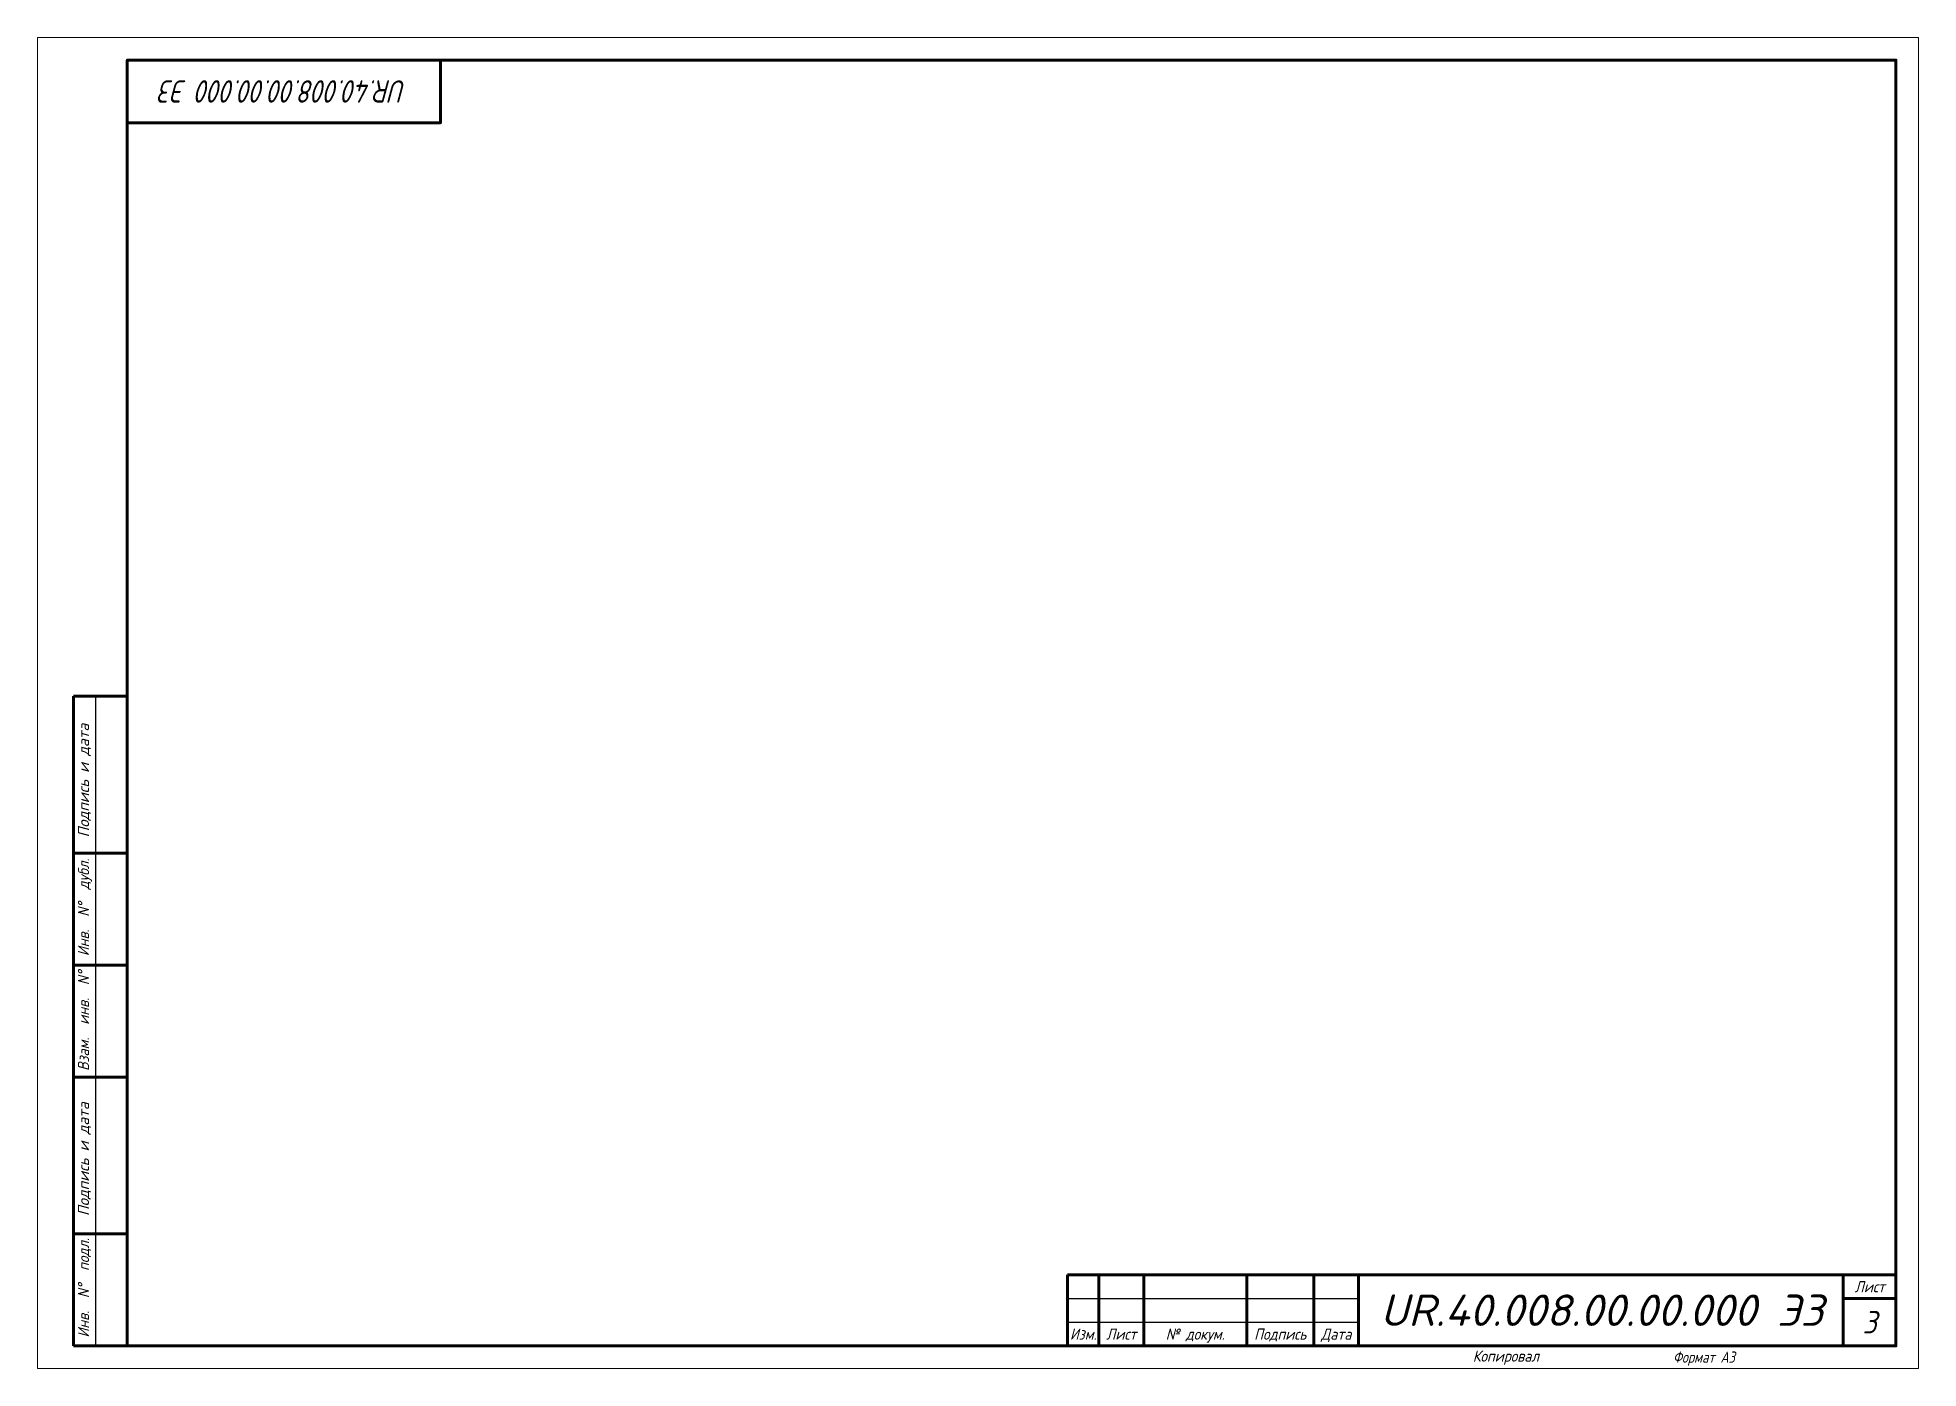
# Model space of a CAD drawing. Header units: millimetres. Extents: x -266 to 8003, y 0 to 8682.
# Drawn here: x 860 to 1280, y 0 to 297 of the extents above; entities that cross this region are included whole.
import ezdxf
from ezdxf.enums import TextEntityAlignment as Align

# ---------------------------------------------------------------- set-up
doc = ezdxf.new("R2010")
doc.units = ezdxf.units.MM
doc.linetypes.add('CENTER', pattern=[2, 1.25, -0.25, 0.25, -0.25])
doc.styles.add('GENISO_1', font='geniso.shx', dxfattribs={"oblique": 15, "height": 3.5})
doc.styles.add('гост', font='simplex.shx', dxfattribs={"oblique": 15, "height": 2.25})

msp = doc.modelspace()

# ---------------------------------------------------------------- texts
at = {"linetype": 'CENTER', "lineweight": 40, "style": 'GENISO_1', "oblique": 15, "width": 0.9}
msp.add_text('UR.40.008.00.00.000 Э3', height=5, rotation=180, dxfattribs=at).set_placement((915, 285), align=Align.MIDDLE_CENTER)
at = {"lineweight": 40, "style": 'GENISO_1', "oblique": 15, "width": 1.1}
for p in [(871.5, 118.5), (871.5, 34)]:
    msp.add_text('Подпись и дата', height=2.5, rotation=90, dxfattribs=at).set_placement(p)
at = {"lineweight": 40, "style": 'GENISO_1', "oblique": 15}
for s, p in [('Инв.  N%%d  дубл.', (871.5, 92)), ('Взам.  инв.  N%%d', (871.5, 66.38)), ('Инв.  N%%d  подл.', (871.5, 6.88))]:
    msp.add_text(s, height=2.5, rotation=90, dxfattribs=at).set_placement(p)
for s, height, p in [('Лист', 2.5, (1269.15, 18.23)), ('3', 5, (1269.11, 10.3)), ('Изм.', 2.5, (1093.5, 7.65)), ('Лист', 2.5, (1102, 7.65)), ('№ докум.', 2.5, (1118.5, 7.65)), ('Подпись', 2.5, (1137.5, 7.65)), ('Дата', 2.5, (1150, 7.65)), ('Копировал', 2.5, (1187.88, 2.75))]:
    msp.add_text(s, height=height, dxfattribs=at).set_placement(p, align=Align.MIDDLE_CENTER)
at = {"lineweight": 70, "style": 'гост', "oblique": 15}
msp.add_text('UR.40.008.00.00.000 Э3', height=7, dxfattribs=at).set_placement((1209.29, 12.98), align=Align.MIDDLE_CENTER)
at = {"lineweight": 40, "insert": (1225.22, 3.76), "char_height": 2.5, "width": 19.2268, "attachment_point": 1, "style": 'GENISO_1'}
msp.add_mtext('\\pxt4;{\\FCS_Gost2304|c0;Формат А3}', dxfattribs=at)

# ---------------------------------------------------------------- linework, layer by layer
at = {"lineweight": 60}
for p, q in [((868, 5), (868, 150)), ((880, 150), (868, 150)), ((880, 115), (868, 115)), ((880, 90), (868, 90)), ((880, 65), (868, 65)), ((880, 30), (868, 30)), ((1090, 20.9), (1275, 20.9)), ((1090, 20.9), (1090, 5)), ((1097, 20.9), (1097, 5)), ((1107, 20.9), (1107, 5)), ((1130, 20.9), (1130, 5)), ((1145, 20.9), (1145, 5)), ((1155, 20.9), (1155, 5)), ((1263.21, 5), (1263.21, 20.9)), ((1263.21, 15.6), (1275, 15.6)), ((880, 5), (868, 5))]:
    msp.add_line(p, q, dxfattribs=at)
at = {"lineweight": 30}
for p, q in [((873, 5), (873, 150)), ((1090, 15.6), (1155, 15.6)), ((1090, 10.3), (1155, 10.3))]:
    msp.add_line(p, q, dxfattribs=at)
at = {"lineweight": 20}
msp.add_lwpolyline([(860, 0), (1280, 0), (1280, 297), (860, 297)], close=True, dxfattribs=at)
at = {"lineweight": 60}
msp.add_lwpolyline([(880, 5), (1275, 5), (1275, 292), (880, 292)], close=True, dxfattribs=at)
msp.add_lwpolyline([(880, 278), (950, 278), (950, 292)], dxfattribs=at)

msp.set_redraw_order([(e.dxf.handle, doc.entitydb.next_handle()) for e in msp.query("TEXT MTEXT ATTDEF DIMENSION ARC_DIMENSION")])  # texts and dimensions are drawn at this point

doc.saveas('drawing.dxf')
